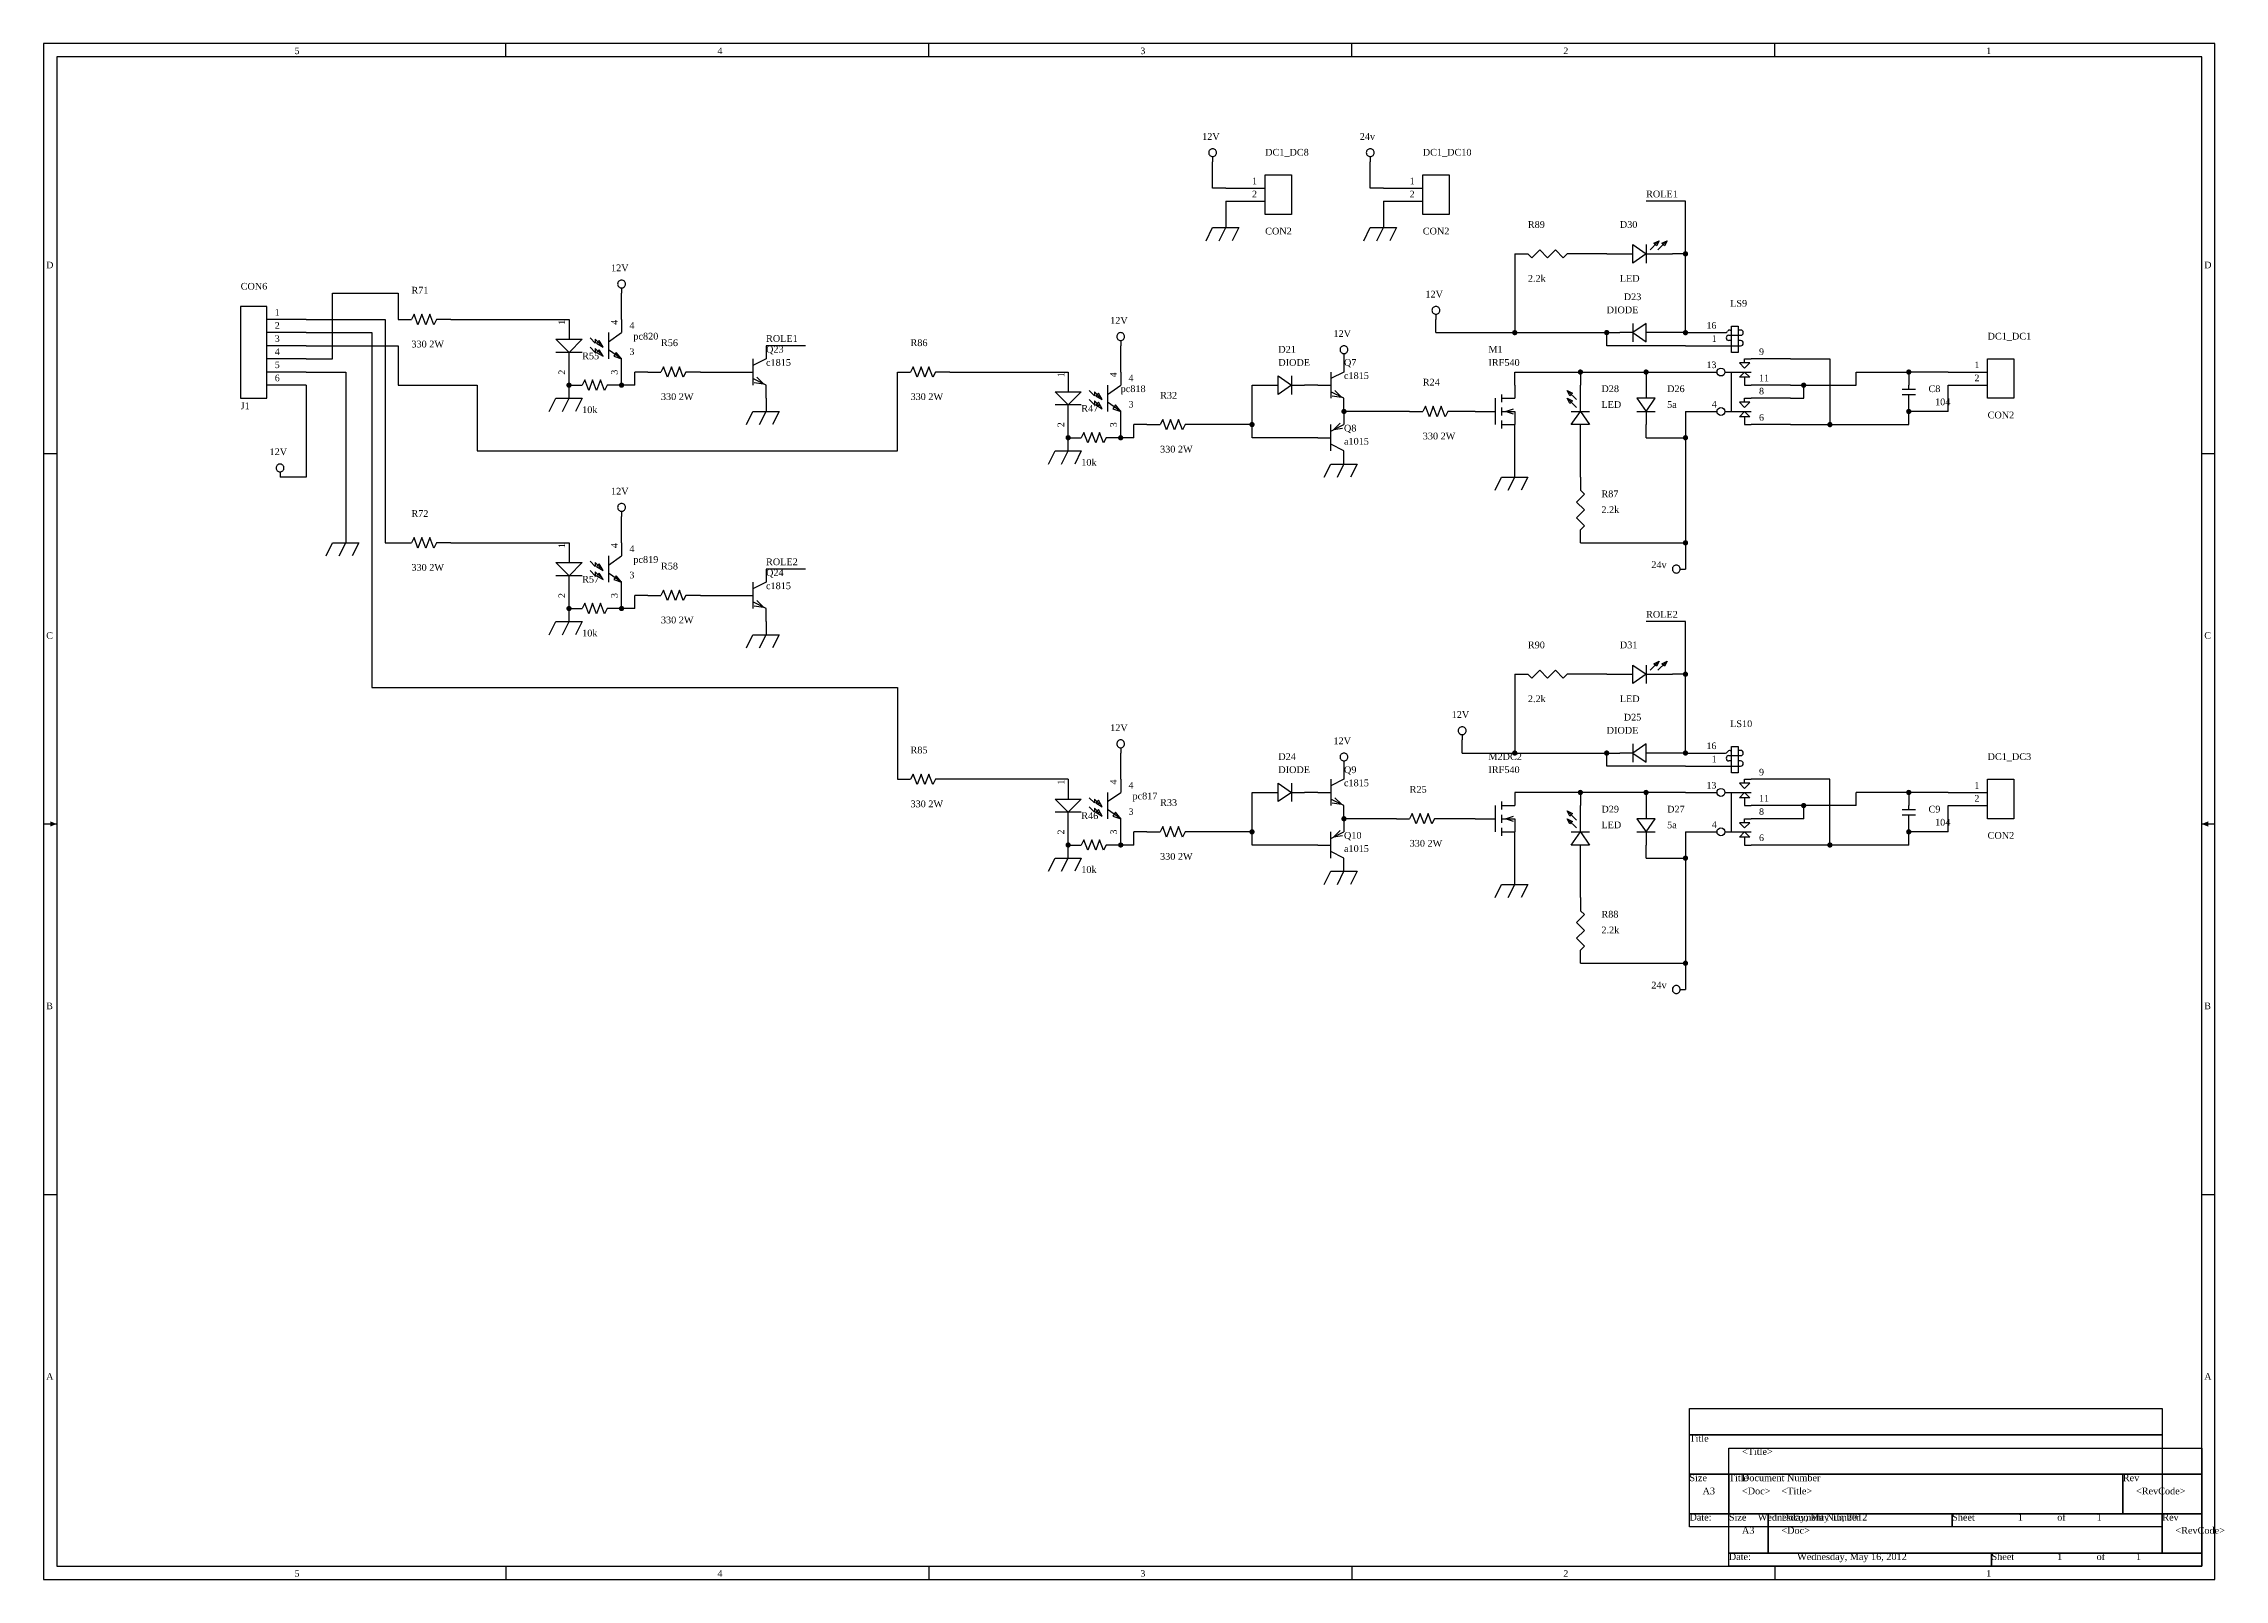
# Model space of a CAD drawing. Extents: x -3 to 419, y 3 to 299.
import ezdxf

# ---------------------------------------------------------------- set-up
doc = ezdxf.new("R2010")
doc.units = 0
doc.header["$MEASUREMENT"] = 0
for name, color, linetype in [('PARTS', 7, 'Continuous'), ('PARTTEXT', 7, 'Continuous'), ('TITLE', 7, 'Continuous'), ('WIRE', 7, 'Continuous'), ('WIRETEXT', 7, 'Continuous')]:
    doc.layers.add(name, color=color, linetype=linetype)
doc.styles.get("Standard").update_dxf_attribs({"font": 'times_0.ttf'})

msp = doc.modelspace()

# ---------------------------------------------------------------- texts
at = {"layer": 'PARTS'}
for s, p in [('2', (231.14, 269.748)), ('1', (231.14, 272.288)), ('2', (261.62, 269.748)), ('1', (261.62, 272.288)), ('2', (42.164, 244.348)), ('1', (42.164, 246.888)), ('4', (110.744, 244.348)), ('16', (319.024, 244.348)), ('4', (42.164, 239.268)), ('3', (42.164, 241.808)), ('3', (110.744, 239.268)), ('1', (320.04, 241.808)), ('9', (329.184, 239.268)), ('5', (42.164, 236.728)), ('13', (319.024, 236.728)), ('1', (370.84, 236.728)), ('6', (42.164, 234.188)), ('4', (207.264, 234.188)), ('8', (329.184, 231.648)), ('11', (329.184, 234.188)), ('2', (370.84, 234.188)), ('3', (207.264, 229.108)), ('4', (320.04, 229.108)), ('6', (329.184, 226.568)), ('4', (110.744, 201.168)), ('3', (110.744, 196.088)), ('16', (319.024, 163.068)), ('1', (320.04, 160.528)), ('4', (207.264, 155.448)), ('13', (319.024, 155.448)), ('9', (329.184, 157.988)), ('1', (370.84, 155.448)), ('11', (329.184, 152.908)), ('2', (370.84, 152.908)), ('3', (207.264, 150.368)), ('4', (320.04, 147.828)), ('8', (329.184, 150.368)), ('6', (329.184, 145.288))]:
    msp.add_text(s, height=1.27, dxfattribs=at).set_placement(p)
for s, p in [('1', (98.298, 245.11)), ('4', (108.458, 245.11)), ('2', (98.298, 235.458)), ('3', (108.458, 235.458)), ('1', (194.818, 234.95)), ('4', (204.978, 234.95)), ('2', (194.818, 225.298)), ('3', (204.978, 225.298)), ('1', (98.298, 201.93)), ('4', (108.458, 201.93)), ('2', (98.298, 192.278)), ('3', (108.458, 192.278)), ('1', (194.818, 156.21)), ('4', (204.978, 156.21)), ('2', (194.818, 146.558)), ('3', (204.978, 146.558))]:
    msp.add_text(s, height=1.27, rotation=90, dxfattribs=at).set_placement(p)
at = {"layer": 'PARTTEXT'}
for s, p in [('12V', (221.488, 280.8583)), ('DC1_DC8', (233.68, 277.8103)), ('24v', (251.968, 280.8583)), ('DC1_DC10', (264.16, 277.8103)), ('CON2', (233.68, 262.5703)), ('CON2', (264.16, 262.5703)), ('R89', (284.48, 263.8403)), ('D30', (302.26, 263.8403)), ('CON6', (35.56, 251.9023)), ('12V', (107.188, 255.4583)), ('2.2k', (284.48, 253.4263)), ('LED', (302.26, 253.4263)), ('R71', (68.58, 251.1403)), ('12V', (264.668, 250.3783)), ('D23', (303.022, 249.8703)), ('LS9', (323.596, 248.6003)), ('12V', (203.708, 245.2983)), ('DIODE', (299.72, 247.3303)), ('330 2W', (68.58, 240.7263)), ('pc820', (111.506, 242.2503)), ('R56', (116.84, 240.9803)), ('Q23', (137.16, 239.7103)), ('R86', (165.1, 240.9803)), ('D21', (236.22, 239.7103)), ('12V', (246.888, 242.7583)), ('M1', (276.86, 239.7103)), ('DC1_DC1', (373.38, 242.2503)), ('R55', (101.6, 238.4403)), ('c1815', (137.16, 237.1703)), ('DIODE', (236.22, 237.1703)), ('Q7', (248.92, 237.1703)), ('IRF540', (276.86, 237.1703)), ('pc818', (205.74, 232.0903)), ('R32', (213.36, 230.8203)), ('c1815', (248.92, 234.6303)), ('R24', (264.16, 233.3603)), ('D28', (298.704, 232.0903)), ('D26', (311.404, 232.0903)), ('C8', (361.95, 232.0903)), ('J1', (35.56, 228.7883)), ('10k', (101.6, 228.0263)), ('330 2W', (116.84, 230.5663)), ('330 2W', (165.1, 230.5663)), ('R47', (198.12, 228.2803)), ('LED', (298.704, 229.0423)), ('5a', (311.404, 229.0423)), ('104', (363.22, 229.5503)), ('CON2', (373.38, 227.0103)), ('Q8', (248.92, 224.4703)), ('330 2W', (264.16, 222.9463)), ('12V', (41.148, 219.8983)), ('330 2W', (213.36, 220.4063)), ('a1015', (248.92, 221.9303)), ('10k', (198.12, 217.8663)), ('12V', (107.188, 212.2783)), ('R87', (298.704, 211.7703)), ('R72', (68.58, 207.9603)), ('2.2k', (298.704, 208.7223)), ('330 2W', (68.58, 197.5463)), ('pc819', (111.506, 199.0703)), ('R58', (116.84, 197.8003)), ('24v', (308.356, 198.0543)), ('R57', (101.6, 195.2603)), ('c1815', (137.16, 193.9903)), ('Q24', (137.16, 196.5303)), ('10k', (101.6, 184.8463)), ('330 2W', (116.84, 187.3863)), ('R90', (284.48, 182.5603)), ('D31', (302.26, 182.5603)), ('2.2k', (284.48, 172.1463)), ('LED', (302.26, 172.1463)), ('12V', (269.748, 169.0983)), ('D25', (303.022, 168.5903)), ('12V', (203.708, 166.5583)), ('12V', (246.888, 164.0183)), ('DIODE', (299.72, 166.0503)), ('LS10', (323.596, 167.3203)), ('R85', (165.1, 162.2403)), ('D24', (236.22, 160.9703)), ('M2DC2', (276.86, 160.9703)), ('DC1_DC3', (373.38, 160.9703)), ('DIODE', (236.22, 158.4303)), ('c1815', (248.92, 155.8903)), ('Q9', (248.92, 158.4303)), ('IRF540', (276.86, 158.4303)), ('330 2W', (165.1, 151.8263)), ('pc817', (208.026, 153.3503)), ('R33', (213.36, 152.0803)), ('R25', (261.62, 154.6203)), ('D29', (298.704, 150.8103)), ('D27', (311.404, 150.8103)), ('C9', (361.95, 150.8103)), ('R46', (198.12, 149.5403)), ('LED', (298.704, 147.7623)), ('5a', (311.404, 147.7623)), ('104', (363.22, 148.2703)), ('a1015', (248.92, 143.1903)), ('Q10', (248.92, 145.7303)), ('330 2W', (261.62, 144.2063)), ('CON2', (373.38, 145.7303)), ('10k', (198.12, 139.1263)), ('330 2W', (213.36, 141.6663)), ('R88', (298.704, 130.4903)), ('2.2k', (298.704, 127.4423)), ('24v', (308.356, 116.7743)), ('Title', (315.722, 29.1443)), ('Size', (315.722, 21.5243)), ('Title', (323.342, 21.5243)), ('Document Number', (325.882, 21.5243)), ('Rev', (399.542, 21.5243)), ('Date:', (315.722, 13.9043)), ('Size', (323.342, 13.9043)), ('Document Number', (333.502, 13.9043)), ('Sheet', (366.522, 13.9043)), ('of', (386.842, 13.9043)), ('Rev', (407.162, 13.9043)), ('Date:', (323.342, 6.2843)), ('Sheet', (374.142, 6.2843)), ('of', (394.462, 6.2843))]:
    msp.add_text(s, height=1.3057, dxfattribs=at).set_placement(p)
at = {"layer": 'TITLE'}
for s, height, p in [('5', 1.27, (45.974, 297.434)), ('4', 1.27, (127.762, 297.434)), ('3', 1.27, (209.55, 297.434)), ('2', 1.27, (291.338, 297.434)), ('1', 1.27, (373.126, 297.434)), ('D', 1.27, (-2.032, 256.032)), ('D', 1.27, (415.29, 256.032)), ('C', 1.27, (-2.032, 184.404)), ('C', 1.27, (415.29, 184.404)), ('B', 1.27, (-2.032, 112.776)), ('B', 1.27, (415.29, 112.776)), ('A', 1.27, (-2.032, 41.148)), ('A', 1.27, (415.29, 41.148)), ('<Title>', 1.3057, (325.882, 26.6043)), ('A3', 1.3057, (318.262, 18.9843)), ('<Doc>', 1.3057, (325.882, 18.9843)), ('<Title>', 1.3057, (333.502, 18.9843)), ('<RevCode>', 1.3057, (402.082, 18.9843)), ('A3', 1.3057, (325.882, 11.3643)), ('Wednesday, May 16, 2012', 1.3057, (328.93, 13.9043)), ('<Doc>', 1.3057, (333.502, 11.3643)), ('1', 1.3057, (379.222, 13.9043)), ('1', 1.3057, (394.462, 13.9043)), ('<RevCode>', 1.3057, (409.702, 11.3643)), ('5', 1.27, (45.974, 3.048)), ('4', 1.27, (127.762, 3.048)), ('3', 1.27, (209.55, 3.048)), ('2', 1.27, (291.338, 3.048)), ('Wednesday, May 16, 2012', 1.3057, (336.55, 6.2843)), ('1', 1.27, (373.126, 3.048)), ('1', 1.3057, (386.842, 6.2843)), ('1', 1.3057, (402.082, 6.2843))]:
    msp.add_text(s, height=height, dxfattribs=at).set_placement(p)
at = {"layer": 'WIRETEXT'}
for s, p in [('ROLE1', (307.34, 269.748)), ('ROLE1', (137.16, 241.808)), ('ROLE2', (137.16, 198.628)), ('ROLE2', (307.34, 188.468))]:
    msp.add_text(s, height=1.3057, dxfattribs=at).set_placement(p)

# ---------------------------------------------------------------- linework, layer by layer
at = {"layer": 'PARTS'}
for p, q in [((226.06, 271.526), (233.68, 271.526)), ((256.54, 271.526), (264.16, 271.526)), ((226.06, 268.986), (233.68, 268.986)), ((256.54, 268.986), (264.16, 268.986)), ((281.94, 258.826), (284.48, 258.826)), ((294.64, 258.826), (292.1, 258.826)), ((299.72, 258.826), (302.26, 258.826)), ((314.96, 258.826), (312.42, 258.826)), ((48.26, 246.126), (40.64, 246.126)), ((66.04, 246.126), (68.58, 246.126)), ((76.2, 246.126), (73.66, 246.126)), ((99.06, 246.126), (99.06, 243.586)), ((109.22, 246.126), (109.22, 243.586)), ((48.26, 243.586), (40.64, 243.586)), ((48.26, 241.046), (40.64, 241.046)), ((137.16, 241.046), (137.16, 238.506)), ((299.72, 243.586), (302.26, 243.586)), ((312.42, 243.586), (309.88, 243.586)), ((314.96, 243.586), (322.58, 243.586)), ((314.96, 241.046), (322.58, 241.046)), ((48.26, 238.506), (40.64, 238.506)), ((99.06, 235.966), (99.06, 238.506)), ((109.22, 235.966), (109.22, 238.506)), ((248.92, 238.506), (248.92, 235.966)), ((335.28, 238.506), (327.66, 238.506)), ((48.26, 235.966), (40.64, 235.966)), ((48.26, 233.426), (40.64, 233.426)), ((99.06, 233.426), (101.6, 233.426)), ((109.22, 233.426), (106.68, 233.426)), ((114.3, 235.966), (116.84, 235.966)), ((124.46, 235.966), (121.92, 235.966)), ((132.08, 235.966), (134.62, 235.966)), ((137.16, 230.886), (137.16, 233.426)), ((162.56, 235.966), (165.1, 235.966)), ((172.72, 235.966), (170.18, 235.966)), ((195.58, 235.966), (195.58, 233.426)), ((205.74, 235.966), (205.74, 233.426)), ((231.14, 233.426), (233.68, 233.426)), ((243.84, 233.426), (241.3, 233.426)), ((243.84, 233.426), (246.38, 233.426)), ((281.94, 233.426), (281.94, 230.886)), ((294.64, 235.966), (294.64, 233.426)), ((307.34, 235.966), (307.34, 233.426)), ((314.96, 235.966), (321.056, 235.966)), ((335.28, 233.426), (327.66, 233.426)), ((358.14, 235.966), (358.14, 233.426)), ((365.76, 235.966), (373.38, 235.966)), ((365.76, 233.426), (373.38, 233.426)), ((195.58, 225.806), (195.58, 228.346)), ((205.74, 225.806), (205.74, 228.346)), ((248.92, 228.346), (248.92, 230.886)), ((248.92, 228.346), (248.92, 225.806)), ((261.62, 228.346), (264.16, 228.346)), ((271.78, 228.346), (269.24, 228.346)), ((274.32, 228.346), (276.86, 228.346)), ((314.96, 228.346), (321.056, 228.346)), ((335.28, 230.886), (327.66, 230.886)), ((358.14, 228.346), (358.14, 230.886)), ((210.82, 225.806), (213.36, 225.806)), ((220.98, 225.806), (218.44, 225.806)), ((281.94, 223.266), (281.94, 225.806)), ((307.34, 223.266), (307.34, 225.806)), ((335.28, 225.806), (327.66, 225.806)), ((195.58, 223.266), (198.12, 223.266)), ((205.74, 223.266), (203.2, 223.266)), ((243.84, 223.266), (246.38, 223.266)), ((248.92, 218.186), (248.92, 220.726)), ((294.64, 220.726), (294.64, 223.266)), ((294.64, 215.646), (294.64, 213.106)), ((66.04, 202.946), (68.58, 202.946)), ((76.2, 202.946), (73.66, 202.946)), ((99.06, 202.946), (99.06, 200.406)), ((109.22, 202.946), (109.22, 200.406)), ((294.64, 202.946), (294.64, 205.486)), ((99.06, 192.786), (99.06, 195.326)), ((109.22, 192.786), (109.22, 195.326)), ((137.16, 197.866), (137.16, 195.326)), ((99.06, 190.246), (101.6, 190.246)), ((109.22, 190.246), (106.68, 190.246)), ((114.3, 192.786), (116.84, 192.786)), ((124.46, 192.786), (121.92, 192.786)), ((132.08, 192.786), (134.62, 192.786)), ((137.16, 187.706), (137.16, 190.246)), ((281.94, 177.546), (284.48, 177.546)), ((294.64, 177.546), (292.1, 177.546)), ((299.72, 177.546), (302.26, 177.546)), ((314.96, 177.546), (312.42, 177.546)), ((299.72, 162.306), (302.26, 162.306)), ((312.42, 162.306), (309.88, 162.306)), ((314.96, 162.306), (322.58, 162.306)), ((162.56, 157.226), (165.1, 157.226)), ((172.72, 157.226), (170.18, 157.226)), ((195.58, 157.226), (195.58, 154.686)), ((205.74, 157.226), (205.74, 154.686)), ((248.92, 159.766), (248.92, 157.226)), ((314.96, 159.766), (322.58, 159.766)), ((335.28, 157.226), (327.66, 157.226)), ((231.14, 154.686), (233.68, 154.686)), ((243.84, 154.686), (241.3, 154.686)), ((243.84, 154.686), (246.38, 154.686)), ((248.92, 149.606), (248.92, 152.146)), ((281.94, 154.686), (281.94, 152.146)), ((294.64, 154.686), (294.64, 152.146)), ((307.34, 154.686), (307.34, 152.146)), ((314.96, 154.686), (321.056, 154.686)), ((335.28, 152.146), (327.66, 152.146)), ((358.14, 154.686), (358.14, 152.146)), ((365.76, 154.686), (373.38, 154.686)), ((365.76, 152.146), (373.38, 152.146)), ((195.58, 147.066), (195.58, 149.606)), ((205.74, 147.066), (205.74, 149.606)), ((248.92, 149.606), (248.92, 147.066)), ((259.08, 149.606), (261.62, 149.606)), ((269.24, 149.606), (266.7, 149.606)), ((274.32, 149.606), (276.86, 149.606)), ((335.28, 149.606), (327.66, 149.606)), ((358.14, 147.066), (358.14, 149.606)), ((195.58, 144.526), (198.12, 144.526)), ((205.74, 144.526), (203.2, 144.526)), ((210.82, 147.066), (213.36, 147.066)), ((220.98, 147.066), (218.44, 147.066)), ((243.84, 144.526), (246.38, 144.526)), ((281.94, 144.526), (281.94, 147.066)), ((307.34, 141.986), (307.34, 144.526)), ((314.96, 147.066), (321.056, 147.066)), ((335.28, 144.526), (327.66, 144.526)), ((248.92, 139.446), (248.92, 141.986)), ((294.64, 139.446), (294.64, 141.986)), ((294.64, 134.366), (294.64, 131.826)), ((294.64, 121.666), (294.64, 124.206))]:
    msp.add_line(p, q, dxfattribs=at)
for points in [[(224.282, 278.384, 0.0985), (224.224, 278.6756, 0.0985), (224.0588, 278.9228, 0.0985), (223.8116, 279.088, 0.0985), (223.52, 279.146, 0.0985), (223.2284, 279.088, 0.0985), (222.9812, 278.9228, 0.0985), (222.816, 278.6756, 0.0985), (222.758, 278.384, 0.0985), (222.816, 278.0924, 0.0985), (222.9812, 277.8452, 0.0985), (223.2284, 277.68, 0.0985), (223.52, 277.622, 0.0985), (223.8116, 277.68, 0.0985), (224.0588, 277.8452, 0.0985), (224.224, 278.0924, 0.0985)], [(254.762, 278.384, 0.0985), (254.704, 278.6756, 0.0985), (254.5388, 278.9228, 0.0985), (254.2916, 279.088, 0.0985), (254, 279.146, 0.0985), (253.7084, 279.088, 0.0985), (253.4612, 278.9228, 0.0985), (253.296, 278.6756, 0.0985), (253.238, 278.384, 0.0985), (253.296, 278.0924, 0.0985), (253.4612, 277.8452, 0.0985), (253.7084, 277.68, 0.0985), (254, 277.622, 0.0985), (254.2916, 277.68, 0.0985), (254.5388, 277.8452, 0.0985), (254.704, 278.0924, 0.0985)], [(109.982, 252.984, 0.0985), (109.924, 253.2756, 0.0985), (109.7588, 253.5228, 0.0985), (109.5116, 253.688, 0.0985), (109.22, 253.746, 0.0985), (108.9284, 253.688, 0.0985), (108.6812, 253.5228, 0.0985), (108.516, 253.2756, 0.0985), (108.458, 252.984, 0.0985), (108.516, 252.6924, 0.0985), (108.6812, 252.4452, 0.0985), (108.9284, 252.28, 0.0985), (109.22, 252.222, 0.0985), (109.5116, 252.28, 0.0985), (109.7588, 252.4452, 0.0985), (109.924, 252.6924, 0.0985)], [(267.462, 247.904, 0.0985), (267.404, 248.1956, 0.0985), (267.2388, 248.4428, 0.0985), (266.9916, 248.608, 0.0985), (266.7, 248.666, 0.0985), (266.4084, 248.608, 0.0985), (266.1612, 248.4428, 0.0985), (265.996, 248.1956, 0.0985), (265.938, 247.904, 0.0985), (265.996, 247.6124, 0.0985), (266.1612, 247.3652, 0.0985), (266.4084, 247.2, 0.0985), (266.7, 247.142, 0.0985), (266.9916, 247.2, 0.0985), (267.2388, 247.3652, 0.0985), (267.404, 247.6124, 0.0985)], [(206.502, 242.824, 0.0985), (206.444, 243.1156, 0.0985), (206.2788, 243.3628, 0.0985), (206.0316, 243.528, 0.0985), (205.74, 243.586, 0.0985), (205.4484, 243.528, 0.0985), (205.2012, 243.3628, 0.0985), (205.036, 243.1156, 0.0985), (204.978, 242.824, 0.0985), (205.036, 242.5324, 0.0985), (205.2012, 242.2852, 0.0985), (205.4484, 242.12, 0.0985), (205.74, 242.062, 0.0985), (206.0316, 242.12, 0.0985), (206.2788, 242.2852, 0.0985), (206.444, 242.5324, 0.0985)], [(249.682, 240.284, 0.0985), (249.624, 240.5756, 0.0985), (249.4588, 240.8228, 0.0985), (249.2116, 240.988, 0.0985), (248.92, 241.046, 0.0985), (248.6284, 240.988, 0.0985), (248.3812, 240.8228, 0.0985), (248.216, 240.5756, 0.0985), (248.158, 240.284, 0.0985), (248.216, 239.9924, 0.0985), (248.3812, 239.7452, 0.0985), (248.6284, 239.58, 0.0985), (248.92, 239.522, 0.0985), (249.2116, 239.58, 0.0985), (249.4588, 239.7452, 0.0985), (249.624, 239.9924, 0.0985)], [(43.942, 217.424, 0.0985), (43.884, 217.7156, 0.0985), (43.7188, 217.9628, 0.0985), (43.4716, 218.128, 0.0985), (43.18, 218.186, 0.0985), (42.8884, 218.128, 0.0985), (42.6412, 217.9628, 0.0985), (42.476, 217.7156, 0.0985), (42.418, 217.424, 0.0985), (42.476, 217.1324, 0.0985), (42.6412, 216.8852, 0.0985), (42.8884, 216.72, 0.0985), (43.18, 216.662, 0.0985), (43.4716, 216.72, 0.0985), (43.7188, 216.8852, 0.0985), (43.884, 217.1324, 0.0985)], [(109.982, 209.804, 0.0985), (109.924, 210.0956, 0.0985), (109.7588, 210.3428, 0.0985), (109.5116, 210.508, 0.0985), (109.22, 210.566, 0.0985), (108.9284, 210.508, 0.0985), (108.6812, 210.3428, 0.0985), (108.516, 210.0956, 0.0985), (108.458, 209.804, 0.0985), (108.516, 209.5124, 0.0985), (108.6812, 209.2652, 0.0985), (108.9284, 209.1, 0.0985), (109.22, 209.042, 0.0985), (109.5116, 209.1, 0.0985), (109.7588, 209.2652, 0.0985), (109.924, 209.5124, 0.0985)], [(313.944, 197.866, 0.0985), (313.886, 198.1576, 0.0985), (313.7208, 198.4048, 0.0985), (313.4736, 198.57, 0.0985), (313.182, 198.628, 0.0985), (312.8904, 198.57, 0.0985), (312.6432, 198.4048, 0.0985), (312.478, 198.1576, 0.0985), (312.42, 197.866, 0.0985), (312.478, 197.5744, 0.0985), (312.6432, 197.3272, 0.0985), (312.8904, 197.162, 0.0985), (313.182, 197.104, 0.0985), (313.4736, 197.162, 0.0985), (313.7208, 197.3272, 0.0985), (313.886, 197.5744, 0.0985)], [(206.502, 164.084, 0.0985), (206.444, 164.3756, 0.0985), (206.2788, 164.6228, 0.0985), (206.0316, 164.788, 0.0985), (205.74, 164.846, 0.0985), (205.4484, 164.788, 0.0985), (205.2012, 164.6228, 0.0985), (205.036, 164.3756, 0.0985), (204.978, 164.084, 0.0985), (205.036, 163.7924, 0.0985), (205.2012, 163.5452, 0.0985), (205.4484, 163.38, 0.0985), (205.74, 163.322, 0.0985), (206.0316, 163.38, 0.0985), (206.2788, 163.5452, 0.0985), (206.444, 163.7924, 0.0985)], [(272.542, 166.624, 0.0985), (272.484, 166.9156, 0.0985), (272.3188, 167.1628, 0.0985), (272.0716, 167.328, 0.0985), (271.78, 167.386, 0.0985), (271.4884, 167.328, 0.0985), (271.2412, 167.1628, 0.0985), (271.076, 166.9156, 0.0985), (271.018, 166.624, 0.0985), (271.076, 166.3324, 0.0985), (271.2412, 166.0852, 0.0985), (271.4884, 165.92, 0.0985), (271.78, 165.862, 0.0985), (272.0716, 165.92, 0.0985), (272.3188, 166.0852, 0.0985), (272.484, 166.3324, 0.0985)], [(249.682, 161.544, 0.0985), (249.624, 161.8356, 0.0985), (249.4588, 162.0828, 0.0985), (249.2116, 162.248, 0.0985), (248.92, 162.306, 0.0985), (248.6284, 162.248, 0.0985), (248.3812, 162.0828, 0.0985), (248.216, 161.8356, 0.0985), (248.158, 161.544, 0.0985), (248.216, 161.2524, 0.0985), (248.3812, 161.0052, 0.0985), (248.6284, 160.84, 0.0985), (248.92, 160.782, 0.0985), (249.2116, 160.84, 0.0985), (249.4588, 161.0052, 0.0985), (249.624, 161.2524, 0.0985)], [(313.944, 116.586, 0.0985), (313.886, 116.8776, 0.0985), (313.7208, 117.1248, 0.0985), (313.4736, 117.29, 0.0985), (313.182, 117.348, 0.0985), (312.8904, 117.29, 0.0985), (312.6432, 117.1248, 0.0985), (312.478, 116.8776, 0.0985), (312.42, 116.586, 0.0985), (312.478, 116.2944, 0.0985), (312.6432, 116.0472, 0.0985), (312.8904, 115.882, 0.0985), (313.182, 115.824, 0.0985), (313.4736, 115.882, 0.0985), (313.7208, 116.0472, 0.0985), (313.886, 116.2944, 0.0985)]]:
    msp.add_lwpolyline(points, format="xyb", close=True, dxfattribs=at)
for points in [[(223.52, 277.622), (223.52, 276.606)], [(254, 277.622), (254, 276.606)], [(222.25, 261.366), (223.52, 263.906)], [(223.52, 263.906), (228.6, 263.906)], [(224.79, 261.366), (226.06, 263.906)], [(228.6, 263.906), (227.33, 261.366)], [(252.73, 261.366), (254, 263.906)], [(254, 263.906), (259.08, 263.906)], [(255.27, 261.366), (256.54, 263.906)], [(259.08, 263.906), (257.81, 261.366)], [(285.242, 258.064), (284.48, 258.826)], [(286.766, 259.588), (285.242, 258.064)], [(288.29, 258.064), (286.766, 259.588)], [(289.814, 259.588), (288.29, 258.064)], [(291.338, 258.064), (289.814, 259.588)], [(292.1, 258.826), (291.338, 258.064)], [(302.26, 258.826), (304.8, 258.826)], [(307.34, 260.604), (307.34, 257.048)], [(307.34, 258.826), (312.42, 258.826)], [(309.626, 261.112), (308.102, 259.588)], [(311.15, 261.112), (309.626, 259.588)], [(109.22, 252.222), (109.22, 251.206)], [(69.088, 247.142), (68.58, 246.126)], [(69.85, 245.11), (69.088, 247.142)], [(70.612, 247.142), (69.85, 245.11)], [(71.374, 245.11), (70.612, 247.142)], [(72.136, 247.142), (71.374, 245.11)], [(72.898, 245.11), (72.136, 247.142)], [(73.406, 246.126), (72.898, 245.11)], [(73.66, 246.126), (73.406, 246.126)], [(266.7, 247.142), (266.7, 246.126)], [(304.8, 245.364), (304.8, 241.808)], [(323.85, 239.776), (323.85, 244.856)], [(323.85, 244.856), (325.12, 244.856)], [(325.12, 244.856), (325.12, 239.776)], [(99.06, 243.586), (99.06, 242.316)], [(104.14, 241.554), (103.124, 242.57)], [(104.14, 239.776), (103.124, 240.792)], [(104.14, 242.316), (104.14, 241.554)], [(105.156, 241.3), (104.14, 242.316)], [(104.14, 240.538), (104.14, 239.776)], [(105.156, 239.522), (104.14, 240.538)], [(106.68, 243.586), (106.68, 238.506)], [(106.68, 241.808), (109.22, 243.586)], [(205.74, 242.062), (205.74, 241.046)], [(304.8, 243.586), (302.26, 243.586)], [(309.88, 243.586), (307.34, 243.586)], [(322.58, 241.046), (325.628, 241.046)], [(323.342, 243.078), (325.628, 243.078)], [(323.85, 242.062), (323.342, 242.062)], [(323.596, 244.094), (323.85, 244.094)], [(325.628, 244.094), (325.12, 244.094)], [(325.628, 242.062), (325.12, 242.062)], [(101.6, 239.776), (96.52, 239.776)], [(99.06, 238.506), (99.06, 239.776)], [(109.22, 238.506), (106.68, 240.284)], [(117.348, 236.982), (116.84, 235.966)], [(118.11, 234.95), (117.348, 236.982)], [(118.872, 236.982), (118.11, 234.95)], [(119.634, 234.95), (118.872, 236.982)], [(120.396, 236.982), (119.634, 234.95)], [(121.158, 234.95), (120.396, 236.982)], [(137.16, 238.506), (134.62, 237.236)], [(134.62, 238.506), (134.62, 233.426)], [(165.608, 236.982), (165.1, 235.966)], [(166.37, 234.95), (165.608, 236.982)], [(167.132, 236.982), (166.37, 234.95)], [(167.894, 234.95), (167.132, 236.982)], [(168.656, 236.982), (167.894, 234.95)], [(169.418, 234.95), (168.656, 236.982)], [(248.92, 239.522), (248.92, 238.506)], [(325.12, 239.776), (323.85, 239.776)], [(326.39, 238.506), (327.66, 238.506)], [(326.39, 237.744), (326.39, 238.506)], [(102.108, 234.442), (101.6, 233.426)], [(102.87, 232.41), (102.108, 234.442)], [(103.632, 234.442), (102.87, 232.41)], [(104.394, 232.41), (103.632, 234.442)], [(105.156, 234.442), (104.394, 232.41)], [(105.918, 232.41), (105.156, 234.442)], [(106.426, 233.426), (105.918, 232.41)], [(106.68, 233.426), (106.426, 233.426)], [(121.666, 235.966), (121.158, 234.95)], [(121.92, 235.966), (121.666, 235.966)], [(137.16, 233.426), (134.62, 234.696)], [(134.874, 233.934), (136.652, 233.68), (135.382, 234.95)], [(169.926, 235.966), (169.418, 234.95)], [(170.18, 235.966), (169.926, 235.966)], [(195.58, 233.426), (195.58, 232.156)], [(200.66, 231.394), (199.644, 232.41)], [(200.66, 232.156), (200.66, 231.394)], [(201.676, 231.14), (200.66, 232.156)], [(203.2, 233.426), (203.2, 228.346)], [(203.2, 231.648), (205.74, 233.426)], [(233.68, 233.426), (236.22, 233.426)], [(238.76, 235.204), (238.76, 231.648)], [(238.76, 233.426), (241.3, 233.426)], [(248.92, 235.966), (246.38, 234.696)], [(246.38, 235.966), (246.38, 230.886)], [(248.92, 230.886), (246.38, 232.156)], [(246.634, 231.394), (248.412, 231.14), (247.142, 232.41)], [(292.354, 232.156), (293.878, 230.632)], [(294.64, 228.346), (294.64, 233.426)], [(307.34, 233.426), (307.34, 230.886)], [(322.58, 235.966), (327.66, 235.966)], [(323.85, 228.346), (323.85, 235.966)], [(326.39, 234.95), (326.39, 233.426)], [(326.39, 233.426), (327.66, 233.426)], [(356.87, 232.664), (359.41, 232.664)], [(358.14, 232.664), (358.14, 233.426)], [(95.25, 228.346), (96.52, 230.886)], [(96.52, 230.886), (101.6, 230.886)], [(97.79, 228.346), (99.06, 230.886)], [(101.6, 230.886), (100.33, 228.346)], [(133.35, 225.806), (134.62, 228.346)], [(134.62, 228.346), (139.7, 228.346)], [(135.89, 225.806), (137.16, 228.346)], [(139.7, 228.346), (138.43, 225.806)], [(198.12, 229.616), (193.04, 229.616)], [(195.58, 228.346), (195.58, 229.616)], [(200.66, 229.616), (199.644, 230.632)], [(200.66, 230.378), (200.66, 229.616)], [(201.676, 229.362), (200.66, 230.378)], [(205.74, 228.346), (203.2, 230.124)], [(264.668, 229.362), (264.16, 228.346)], [(265.43, 227.33), (264.668, 229.362)], [(266.192, 229.362), (265.43, 227.33)], [(266.954, 227.33), (266.192, 229.362)], [(267.716, 229.362), (266.954, 227.33)], [(268.478, 227.33), (267.716, 229.362)], [(268.986, 228.346), (268.478, 227.33)], [(269.24, 228.346), (268.986, 228.346)], [(276.86, 228.346), (278.13, 228.346)], [(278.13, 230.886), (278.13, 225.806)], [(279.4, 231.648), (279.4, 230.124)], [(279.4, 230.886), (281.94, 230.886)], [(279.4, 229.108), (279.4, 227.584)], [(279.4, 228.346), (281.94, 228.346)], [(281.686, 227.838), (280.162, 228.346), (281.686, 228.854)], [(281.94, 228.346), (281.94, 225.806)], [(292.354, 230.632), (293.878, 229.108)], [(292.862, 228.346), (296.418, 228.346)], [(305.562, 228.346), (309.118, 228.346)], [(307.34, 228.346), (307.34, 225.806)], [(322.58, 228.346), (327.66, 228.346)], [(326.39, 230.124), (326.39, 230.886)], [(326.39, 230.886), (327.66, 230.886)], [(356.87, 231.648), (359.41, 231.648)], [(358.14, 230.886), (358.14, 231.648)], [(198.628, 224.282), (198.12, 223.266)], [(199.39, 222.25), (198.628, 224.282)], [(200.152, 224.282), (199.39, 222.25)], [(200.914, 222.25), (200.152, 224.282)], [(201.676, 224.282), (200.914, 222.25)], [(202.438, 222.25), (201.676, 224.282)], [(213.868, 226.822), (213.36, 225.806)], [(214.63, 224.79), (213.868, 226.822)], [(215.392, 226.822), (214.63, 224.79)], [(216.154, 224.79), (215.392, 226.822)], [(216.916, 226.822), (216.154, 224.79)], [(217.678, 224.79), (216.916, 226.822)], [(218.186, 225.806), (217.678, 224.79)], [(218.44, 225.806), (218.186, 225.806)], [(246.38, 224.536), (248.92, 225.806)], [(246.38, 220.726), (246.38, 225.806)], [(248.666, 225.044), (246.888, 224.79), (248.158, 226.06)], [(279.4, 226.568), (279.4, 225.044)], [(279.4, 225.806), (281.94, 225.806)], [(294.64, 223.266), (294.64, 225.806)], [(326.39, 227.33), (326.39, 225.806)], [(326.39, 225.806), (327.66, 225.806)], [(191.77, 218.186), (193.04, 220.726)], [(193.04, 220.726), (198.12, 220.726)], [(194.31, 218.186), (195.58, 220.726)], [(198.12, 220.726), (196.85, 218.186)], [(202.946, 223.266), (202.438, 222.25)], [(203.2, 223.266), (202.946, 223.266)], [(248.92, 220.726), (246.38, 221.996)], [(43.18, 216.662), (43.18, 215.646)], [(245.11, 215.646), (246.38, 218.186)], [(246.38, 218.186), (251.46, 218.186)], [(247.65, 215.646), (248.92, 218.186)], [(251.46, 218.186), (250.19, 215.646)], [(278.13, 213.106), (279.4, 215.646)], [(279.4, 215.646), (284.48, 215.646)], [(280.67, 213.106), (281.94, 215.646)], [(284.48, 215.646), (283.21, 213.106)], [(295.402, 212.344), (293.878, 210.82)], [(294.64, 213.106), (295.402, 212.344)], [(109.22, 209.042), (109.22, 208.026)], [(293.878, 210.82), (295.402, 209.296)], [(295.402, 209.296), (293.878, 207.772)], [(293.878, 207.772), (295.402, 206.248)], [(52.07, 200.406), (53.34, 202.946)], [(53.34, 202.946), (58.42, 202.946)], [(54.61, 200.406), (55.88, 202.946)], [(58.42, 202.946), (57.15, 200.406)], [(69.088, 203.962), (68.58, 202.946)], [(69.85, 201.93), (69.088, 203.962)], [(70.612, 203.962), (69.85, 201.93)], [(71.374, 201.93), (70.612, 203.962)], [(72.136, 203.962), (71.374, 201.93)], [(72.898, 201.93), (72.136, 203.962)], [(73.406, 202.946), (72.898, 201.93)], [(73.66, 202.946), (73.406, 202.946)], [(295.402, 206.248), (294.64, 205.486)], [(99.06, 200.406), (99.06, 199.136)], [(104.14, 198.374), (103.124, 199.39)], [(104.14, 199.136), (104.14, 198.374)], [(105.156, 198.12), (104.14, 199.136)], [(106.68, 200.406), (106.68, 195.326)], [(106.68, 198.628), (109.22, 200.406)], [(101.6, 196.596), (96.52, 196.596)], [(99.06, 195.326), (99.06, 196.596)], [(104.14, 196.596), (103.124, 197.612)], [(104.14, 197.358), (104.14, 196.596)], [(105.156, 196.342), (104.14, 197.358)], [(109.22, 195.326), (106.68, 197.104)], [(137.16, 195.326), (134.62, 194.056)], [(134.62, 195.326), (134.62, 190.246)], [(313.944, 197.866), (314.96, 197.866)], [(102.108, 191.262), (101.6, 190.246)], [(102.87, 189.23), (102.108, 191.262)], [(103.632, 191.262), (102.87, 189.23)], [(104.394, 189.23), (103.632, 191.262)], [(105.156, 191.262), (104.394, 189.23)], [(105.918, 189.23), (105.156, 191.262)], [(106.426, 190.246), (105.918, 189.23)], [(106.68, 190.246), (106.426, 190.246)], [(117.348, 193.802), (116.84, 192.786)], [(118.11, 191.77), (117.348, 193.802)], [(118.872, 193.802), (118.11, 191.77)], [(119.634, 191.77), (118.872, 193.802)], [(120.396, 193.802), (119.634, 191.77)], [(121.158, 191.77), (120.396, 193.802)], [(121.666, 192.786), (121.158, 191.77)], [(121.92, 192.786), (121.666, 192.786)], [(137.16, 190.246), (134.62, 191.516)], [(134.874, 190.754), (136.652, 190.5), (135.382, 191.77)], [(95.25, 185.166), (96.52, 187.706)], [(96.52, 187.706), (101.6, 187.706)], [(97.79, 185.166), (99.06, 187.706)], [(101.6, 187.706), (100.33, 185.166)], [(133.35, 182.626), (134.62, 185.166)], [(134.62, 185.166), (139.7, 185.166)], [(135.89, 182.626), (137.16, 185.166)], [(139.7, 185.166), (138.43, 182.626)], [(285.242, 176.784), (284.48, 177.546)], [(286.766, 178.308), (285.242, 176.784)], [(288.29, 176.784), (286.766, 178.308)], [(289.814, 178.308), (288.29, 176.784)], [(291.338, 176.784), (289.814, 178.308)], [(292.1, 177.546), (291.338, 176.784)], [(302.26, 177.546), (304.8, 177.546)], [(307.34, 179.324), (307.34, 175.768)], [(307.34, 177.546), (312.42, 177.546)], [(309.626, 179.832), (308.102, 178.308)], [(311.15, 179.832), (309.626, 178.308)], [(271.78, 165.862), (271.78, 164.846)], [(205.74, 163.322), (205.74, 162.306)], [(248.92, 160.782), (248.92, 159.766)], [(304.8, 162.306), (302.26, 162.306)], [(304.8, 164.084), (304.8, 160.528)], [(309.88, 162.306), (307.34, 162.306)], [(323.342, 161.798), (325.628, 161.798)], [(323.85, 160.782), (323.342, 160.782)], [(323.596, 162.814), (323.85, 162.814)], [(323.85, 158.496), (323.85, 163.576)], [(323.85, 163.576), (325.12, 163.576)], [(325.12, 163.576), (325.12, 158.496)], [(325.628, 162.814), (325.12, 162.814)], [(325.628, 160.782), (325.12, 160.782)], [(165.608, 158.242), (165.1, 157.226)], [(166.37, 156.21), (165.608, 158.242)], [(167.132, 158.242), (166.37, 156.21)], [(167.894, 156.21), (167.132, 158.242)], [(168.656, 158.242), (167.894, 156.21)], [(169.418, 156.21), (168.656, 158.242)], [(169.926, 157.226), (169.418, 156.21)], [(170.18, 157.226), (169.926, 157.226)], [(238.76, 156.464), (238.76, 152.908)], [(248.92, 157.226), (246.38, 155.956)], [(246.38, 157.226), (246.38, 152.146)], [(322.58, 159.766), (325.628, 159.766)], [(325.12, 158.496), (323.85, 158.496)], [(326.39, 157.226), (327.66, 157.226)], [(326.39, 156.464), (326.39, 157.226)], [(195.58, 154.686), (195.58, 153.416)], [(200.66, 152.654), (199.644, 153.67)], [(200.66, 150.876), (199.644, 151.892)], [(200.66, 153.416), (200.66, 152.654)], [(201.676, 152.4), (200.66, 153.416)], [(203.2, 154.686), (203.2, 149.606)], [(203.2, 152.908), (205.74, 154.686)], [(233.68, 154.686), (236.22, 154.686)], [(238.76, 154.686), (241.3, 154.686)], [(248.92, 152.146), (246.38, 153.416)], [(246.634, 152.654), (248.412, 152.4), (247.142, 153.67)], [(278.13, 152.146), (278.13, 147.066)], [(279.4, 152.908), (279.4, 151.384)], [(279.4, 152.146), (281.94, 152.146)], [(294.64, 147.066), (294.64, 152.146)], [(307.34, 152.146), (307.34, 149.606)], [(322.58, 154.686), (327.66, 154.686)], [(323.85, 147.066), (323.85, 154.686)], [(326.39, 153.67), (326.39, 152.146)], [(326.39, 152.146), (327.66, 152.146)], [(358.14, 151.384), (358.14, 152.146)], [(198.12, 150.876), (193.04, 150.876)], [(195.58, 149.606), (195.58, 150.876)], [(200.66, 151.638), (200.66, 150.876)], [(201.676, 150.622), (200.66, 151.638)], [(205.74, 149.606), (203.2, 151.384)], [(213.868, 148.082), (213.36, 147.066)], [(214.63, 146.05), (213.868, 148.082)], [(215.392, 148.082), (214.63, 146.05)], [(216.154, 146.05), (215.392, 148.082)], [(216.916, 148.082), (216.154, 146.05)], [(217.678, 146.05), (216.916, 148.082)], [(262.128, 150.622), (261.62, 149.606)], [(262.89, 148.59), (262.128, 150.622)], [(263.652, 150.622), (262.89, 148.59)], [(264.414, 148.59), (263.652, 150.622)], [(265.176, 150.622), (264.414, 148.59)], [(265.938, 148.59), (265.176, 150.622)], [(266.446, 149.606), (265.938, 148.59)], [(266.7, 149.606), (266.446, 149.606)], [(276.86, 149.606), (278.13, 149.606)], [(279.4, 150.368), (279.4, 148.844)], [(279.4, 149.606), (281.94, 149.606)], [(279.4, 147.828), (279.4, 146.304)], [(281.686, 149.098), (280.162, 149.606), (281.686, 150.114)], [(281.94, 149.606), (281.94, 147.066)], [(292.354, 150.876), (293.878, 149.352)], [(292.354, 149.352), (293.878, 147.828)], [(326.39, 148.844), (326.39, 149.606)], [(326.39, 149.606), (327.66, 149.606)], [(356.87, 151.384), (359.41, 151.384)], [(356.87, 150.368), (359.41, 150.368)], [(358.14, 149.606), (358.14, 150.368)], [(198.628, 145.542), (198.12, 144.526)], [(199.39, 143.51), (198.628, 145.542)], [(200.152, 145.542), (199.39, 143.51)], [(200.914, 143.51), (200.152, 145.542)], [(201.676, 145.542), (200.914, 143.51)], [(202.438, 143.51), (201.676, 145.542)], [(202.946, 144.526), (202.438, 143.51)], [(203.2, 144.526), (202.946, 144.526)], [(218.186, 147.066), (217.678, 146.05)], [(218.44, 147.066), (218.186, 147.066)], [(246.38, 145.796), (248.92, 147.066)], [(246.38, 141.986), (246.38, 147.066)], [(248.666, 146.304), (246.888, 146.05), (248.158, 147.32)], [(279.4, 147.066), (281.94, 147.066)], [(292.862, 147.066), (296.418, 147.066)], [(294.64, 141.986), (294.64, 144.526)], [(305.562, 147.066), (309.118, 147.066)], [(307.34, 147.066), (307.34, 144.526)], [(322.58, 147.066), (327.66, 147.066)], [(326.39, 146.05), (326.39, 144.526)], [(326.39, 144.526), (327.66, 144.526)], [(191.77, 139.446), (193.04, 141.986)], [(193.04, 141.986), (198.12, 141.986)], [(194.31, 139.446), (195.58, 141.986)], [(198.12, 141.986), (196.85, 139.446)], [(245.11, 136.906), (246.38, 139.446)], [(248.92, 141.986), (246.38, 143.256)], [(246.38, 139.446), (251.46, 139.446)], [(247.65, 136.906), (248.92, 139.446)], [(251.46, 139.446), (250.19, 136.906)], [(278.13, 134.366), (279.4, 136.906)], [(279.4, 136.906), (284.48, 136.906)], [(280.67, 134.366), (281.94, 136.906)], [(284.48, 136.906), (283.21, 134.366)], [(295.402, 131.064), (293.878, 129.54)], [(294.64, 131.826), (295.402, 131.064)], [(293.878, 129.54), (295.402, 128.016)], [(295.402, 128.016), (293.878, 126.492)], [(293.878, 126.492), (295.402, 124.968)], [(295.402, 124.968), (294.64, 124.206)], [(313.944, 116.586), (314.96, 116.586)]]:
    msp.add_lwpolyline(points, dxfattribs=at)
for points in [[(233.68, 274.066), (238.76, 274.066), (238.76, 266.446), (233.68, 266.446)], [(264.16, 274.066), (269.24, 274.066), (269.24, 266.446), (264.16, 266.446)], [(307.34, 258.826), (307.34, 258.826), (304.8, 257.048), (304.8, 260.604), (307.34, 258.826)], [(308.864, 260.858), (308.864, 260.858), (309.88, 261.366), (309.372, 260.35), (308.864, 260.858)], [(310.388, 260.858), (310.388, 260.858), (311.404, 261.366), (310.896, 260.35), (310.388, 260.858)], [(40.64, 248.666), (35.56, 248.666), (35.56, 230.886), (40.64, 230.886)], [(304.8, 243.586), (304.8, 243.586), (307.34, 241.808), (307.34, 245.364), (304.8, 243.586)], [(99.06, 239.776), (96.52, 242.316), (101.6, 242.316), (99.06, 239.776)], [(105.664, 240.792), (104.902, 242.062), (104.394, 241.554), (105.664, 240.792)], [(105.664, 239.014), (104.902, 240.284), (104.394, 239.776), (105.664, 239.014)], [(109.22, 238.506), (108.204, 239.776), (107.696, 239.014), (109.22, 238.506)], [(326.39, 236.728), (327.406, 237.744), (325.374, 237.744), (326.39, 236.728)], [(373.38, 238.506), (378.46, 238.506), (378.46, 230.886), (373.38, 230.886)], [(195.58, 229.616), (193.04, 232.156), (198.12, 232.156), (195.58, 229.616)], [(238.76, 233.426), (238.76, 233.426), (236.22, 231.648), (236.22, 235.204), (238.76, 233.426)], [(292.608, 231.394), (292.608, 231.394), (292.1, 232.41), (293.116, 231.902), (292.608, 231.394)], [(326.39, 235.966), (327.406, 234.95), (325.374, 234.95), (326.39, 235.966)], [(202.184, 230.632), (201.422, 231.902), (200.914, 231.394), (202.184, 230.632)], [(202.184, 228.854), (201.422, 230.124), (200.914, 229.616), (202.184, 228.854)], [(205.74, 228.346), (204.724, 229.616), (204.216, 228.854), (205.74, 228.346)], [(292.608, 229.87), (292.608, 229.87), (292.1, 230.886), (293.116, 230.378), (292.608, 229.87)], [(294.64, 228.346), (294.64, 228.346), (296.418, 225.806), (292.862, 225.806), (294.64, 228.346)], [(307.34, 228.346), (307.34, 228.346), (309.118, 230.886), (305.562, 230.886), (307.34, 228.346)], [(326.39, 229.108), (327.406, 230.124), (325.374, 230.124), (326.39, 229.108)], [(326.39, 228.346), (327.406, 227.33), (325.374, 227.33), (326.39, 228.346)], [(99.06, 196.596), (96.52, 199.136), (101.6, 199.136), (99.06, 196.596)], [(105.664, 197.612), (104.902, 198.882), (104.394, 198.374), (105.664, 197.612)], [(105.664, 195.834), (104.902, 197.104), (104.394, 196.596), (105.664, 195.834)], [(109.22, 195.326), (108.204, 196.596), (107.696, 195.834), (109.22, 195.326)], [(307.34, 177.546), (307.34, 177.546), (304.8, 175.768), (304.8, 179.324), (307.34, 177.546)], [(308.864, 179.578), (308.864, 179.578), (309.88, 180.086), (309.372, 179.07), (308.864, 179.578)], [(310.388, 179.578), (310.388, 179.578), (311.404, 180.086), (310.896, 179.07), (310.388, 179.578)], [(304.8, 162.306), (304.8, 162.306), (307.34, 160.528), (307.34, 164.084), (304.8, 162.306)], [(238.76, 154.686), (238.76, 154.686), (236.22, 152.908), (236.22, 156.464), (238.76, 154.686)], [(326.39, 155.448), (327.406, 156.464), (325.374, 156.464), (326.39, 155.448)], [(373.38, 157.226), (378.46, 157.226), (378.46, 149.606), (373.38, 149.606)], [(195.58, 150.876), (193.04, 153.416), (198.12, 153.416), (195.58, 150.876)], [(202.184, 151.892), (201.422, 153.162), (200.914, 152.654), (202.184, 151.892)], [(326.39, 154.686), (327.406, 153.67), (325.374, 153.67), (326.39, 154.686)], [(202.184, 150.114), (201.422, 151.384), (200.914, 150.876), (202.184, 150.114)], [(205.74, 149.606), (204.724, 150.876), (204.216, 150.114), (205.74, 149.606)], [(292.608, 150.114), (292.608, 150.114), (292.1, 151.13), (293.116, 150.622), (292.608, 150.114)], [(292.608, 148.59), (292.608, 148.59), (292.1, 149.606), (293.116, 149.098), (292.608, 148.59)], [(307.34, 147.066), (307.34, 147.066), (309.118, 149.606), (305.562, 149.606), (307.34, 147.066)], [(326.39, 147.828), (327.406, 148.844), (325.374, 148.844), (326.39, 147.828)], [(294.64, 147.066), (294.64, 147.066), (296.418, 144.526), (292.862, 144.526), (294.64, 147.066)], [(326.39, 147.066), (327.406, 146.05), (325.374, 146.05), (326.39, 147.066)]]:
    msp.add_lwpolyline(points, close=True, dxfattribs=at)
for points in [[(322.58, 243.586, 0.2841), (323.088, 243.84)], [(323.342, 243.078, 0.4142), (322.834, 242.57)], [(322.834, 242.57, 0.4142), (323.342, 242.062)], [(323.596, 244.094, 0.2841), (323.088, 243.84)], [(326.136, 243.586, 0.4142), (325.628, 244.094)], [(325.628, 243.078, 0.4142), (326.136, 243.586)], [(326.136, 241.554, 0.4142), (325.628, 242.062)], [(325.628, 241.046, 0.4142), (326.136, 241.554)], [(322.58, 162.306, 0.2841), (323.088, 162.56)], [(323.342, 161.798, 0.4142), (322.834, 161.29)], [(322.834, 161.29, 0.4142), (323.342, 160.782)], [(323.596, 162.814, 0.2841), (323.088, 162.56)], [(326.136, 162.306, 0.4142), (325.628, 162.814)], [(325.628, 161.798, 0.4142), (326.136, 162.306)], [(326.136, 160.274, 0.4142), (325.628, 160.782)], [(325.628, 159.766, 0.4142), (326.136, 160.274)]]:
    msp.add_lwpolyline(points, format="xyb", dxfattribs=at)
for centre in [(321.818, 235.966), (321.818, 228.346), (321.818, 154.686), (321.818, 147.066)]:
    msp.add_circle(centre, 0.762, dxfattribs=at)
at = {"layer": 'TITLE'}
for points in [[(-2.54, 2.54), (417.322, 2.54), (417.322, 299.466), (-2.54, 299.466)], [(0, 5.08), (414.782, 5.08), (414.782, 296.926), (0, 296.926)], [(315.722, 35.56), (407.162, 35.56), (407.162, 30.48), (315.722, 30.48)], [(315.722, 30.48), (407.162, 30.48), (407.162, 22.86), (315.722, 22.86)], [(323.342, 27.94), (414.782, 27.94), (414.782, 22.86), (323.342, 22.86)], [(315.722, 22.86), (323.342, 22.86), (323.342, 15.24), (315.722, 15.24)], [(323.342, 22.86), (414.782, 22.86), (414.782, 15.24), (323.342, 15.24)], [(323.342, 22.86), (399.542, 22.86), (399.542, 15.24), (323.342, 15.24)], [(399.542, 22.86), (407.162, 22.86), (407.162, 15.24), (399.542, 15.24)], [(315.722, 15.24), (366.522, 15.24), (366.522, 12.7), (315.722, 12.7)], [(323.342, 15.24), (330.962, 15.24), (330.962, 7.62), (323.342, 7.62)], [(330.962, 15.24), (407.162, 15.24), (407.162, 7.62), (330.962, 7.62)], [(366.522, 15.24), (407.162, 15.24), (407.162, 12.7), (366.522, 12.7)], [(407.162, 15.24), (414.782, 15.24), (414.782, 7.62), (407.162, 7.62)], [(323.342, 7.62), (374.142, 7.62), (374.142, 5.08), (323.342, 5.08)], [(374.142, 7.62), (414.782, 7.62), (414.782, 5.08), (374.142, 5.08)]]:
    msp.add_lwpolyline(points, close=True, dxfattribs=at)
for points in [[(86.868, 296.926), (86.868, 299.466)], [(168.656, 296.926), (168.656, 299.466)], [(250.444, 296.926), (250.444, 299.466)], [(332.232, 296.926), (332.232, 299.466)], [(-2.54, 220.218), (0, 220.218)], [(414.782, 220.218), (417.322, 220.218)], [(-2.54, 148.59), (0, 148.59)], [(414.782, 148.59), (417.322, 148.59)], [(-2.54, 76.962), (0, 76.962)], [(414.782, 76.962), (417.322, 76.962)], [(86.868, 5.08), (86.868, 2.54)], [(168.656, 5.08), (168.656, 2.54)], [(250.444, 5.08), (250.444, 2.54)], [(332.232, 5.08), (332.232, 2.54)]]:
    msp.add_lwpolyline(points, dxfattribs=at)
for points in [[(0, 148.59), (-1.27, 149.098), (-1.27, 148.082), (-1.27, 148.59)], [(0, 148.59), (-1.27, 149.098), (-1.27, 148.082), (-1.27, 148.59)], [(0, 148.59), (-1.27, 149.098), (-1.27, 148.082), (-1.27, 148.59)], [(414.782, 148.59), (416.052, 149.098), (416.052, 148.082), (416.052, 148.59)], [(414.782, 148.59), (416.052, 149.098), (416.052, 148.082), (416.052, 148.59)], [(414.782, 148.59), (416.052, 149.098), (416.052, 148.082), (416.052, 148.59)]]:
    msp.add_solid(points, dxfattribs=at)
at = {"layer": 'WIRE'}
for points in [[(223.52, 271.526), (223.52, 276.606)], [(254, 271.526), (254, 276.606)], [(226.06, 271.526), (223.52, 271.526)], [(256.54, 271.526), (254, 271.526)], [(226.06, 268.986), (226.06, 263.906)], [(256.54, 268.986), (256.54, 263.906)], [(314.96, 268.986), (307.34, 268.986)], [(314.96, 258.826), (314.96, 268.986)], [(281.94, 258.826), (281.94, 243.586)], [(299.72, 258.826), (294.64, 258.826)], [(314.96, 243.586), (314.96, 258.826)], [(53.34, 238.506), (53.34, 251.206)], [(53.34, 251.206), (66.04, 251.206)], [(66.04, 251.206), (66.04, 246.126)], [(109.22, 246.126), (109.22, 251.206)], [(48.26, 246.126), (63.5, 246.126)], [(63.5, 246.126), (63.5, 202.946)], [(76.2, 246.126), (99.06, 246.126)], [(266.7, 243.586), (266.7, 246.126)], [(48.26, 243.586), (60.96, 243.586)], [(48.26, 241.046), (66.04, 241.046)], [(60.96, 243.586), (60.96, 175.006)], [(66.04, 241.046), (66.04, 233.426)], [(144.78, 241.046), (137.16, 241.046)], [(205.74, 235.966), (205.74, 241.046)], [(266.7, 243.586), (281.94, 243.586)], [(281.94, 243.586), (299.72, 243.586)], [(299.72, 241.046), (299.72, 243.586)], [(314.96, 241.046), (299.72, 241.046)], [(314.96, 243.586), (312.42, 243.586)], [(48.26, 238.506), (53.34, 238.506)], [(335.28, 238.506), (342.9, 238.506)], [(342.9, 238.506), (342.9, 225.806)], [(48.26, 235.966), (55.88, 235.966)], [(48.26, 233.426), (48.26, 215.646)], [(55.88, 235.966), (55.88, 202.946)], [(66.04, 233.426), (81.28, 233.426)], [(81.28, 233.426), (81.28, 220.726)], [(99.06, 233.426), (99.06, 235.966)], [(99.06, 230.886), (99.06, 233.426)], [(109.22, 233.426), (109.22, 235.966)], [(111.76, 233.426), (109.22, 233.426)], [(111.76, 233.426), (111.76, 235.966)], [(114.3, 235.966), (111.76, 235.966)], [(124.46, 235.966), (132.08, 235.966)], [(162.56, 220.726), (162.56, 235.966)], [(172.72, 235.966), (195.58, 235.966)], [(231.14, 225.806), (231.14, 233.426)], [(281.94, 233.426), (281.94, 235.966)], [(281.94, 235.966), (294.64, 235.966)], [(294.64, 235.966), (307.34, 235.966)], [(307.34, 235.966), (314.96, 235.966)], [(335.28, 233.426), (337.82, 233.426)], [(337.82, 230.886), (337.82, 233.426)], [(337.82, 233.426), (347.98, 233.426)], [(347.98, 233.426), (347.98, 235.966)], [(347.98, 235.966), (358.14, 235.966)], [(365.76, 235.966), (358.14, 235.966)], [(365.76, 228.346), (365.76, 233.426)], [(137.16, 230.886), (137.16, 228.346)], [(261.62, 228.346), (248.92, 228.346)], [(274.32, 228.346), (271.78, 228.346)], [(314.96, 228.346), (314.96, 223.266)], [(335.28, 230.886), (337.82, 230.886)], [(365.76, 228.346), (358.14, 228.346)], [(358.14, 225.806), (358.14, 228.346)], [(195.58, 223.266), (195.58, 225.806)], [(205.74, 223.266), (205.74, 225.806)], [(208.28, 223.266), (208.28, 225.806)], [(210.82, 225.806), (208.28, 225.806)], [(231.14, 225.806), (220.98, 225.806)], [(231.14, 223.266), (231.14, 225.806)], [(335.28, 225.806), (342.9, 225.806)], [(342.9, 225.806), (358.14, 225.806)], [(81.28, 220.726), (162.56, 220.726)], [(195.58, 220.726), (195.58, 223.266)], [(208.28, 223.266), (205.74, 223.266)], [(243.84, 223.266), (231.14, 223.266)], [(281.94, 215.646), (281.94, 223.266)], [(294.64, 215.646), (294.64, 220.726)], [(307.34, 223.266), (314.96, 223.266)], [(314.96, 223.266), (314.96, 202.946)], [(48.26, 215.646), (43.18, 215.646)], [(109.22, 202.946), (109.22, 208.026)], [(63.5, 202.946), (66.04, 202.946)], [(76.2, 202.946), (99.06, 202.946)], [(294.64, 202.946), (314.96, 202.946)], [(314.96, 202.946), (314.96, 197.866)], [(144.78, 197.866), (137.16, 197.866)], [(99.06, 190.246), (99.06, 192.786)], [(99.06, 187.706), (99.06, 190.246)], [(109.22, 190.246), (109.22, 192.786)], [(111.76, 190.246), (109.22, 190.246)], [(111.76, 190.246), (111.76, 192.786)], [(114.3, 192.786), (111.76, 192.786)], [(124.46, 192.786), (132.08, 192.786)], [(137.16, 187.706), (137.16, 185.166)], [(314.96, 187.706), (307.34, 187.706)], [(314.96, 177.546), (314.96, 187.706)], [(281.94, 177.546), (281.94, 162.306)], [(299.72, 177.546), (294.64, 177.546)], [(314.96, 162.306), (314.96, 177.546)], [(60.96, 175.006), (162.56, 175.006)], [(162.56, 175.006), (162.56, 157.226)], [(271.78, 162.306), (271.78, 164.846)], [(205.74, 157.226), (205.74, 162.306)], [(271.78, 162.306), (281.94, 162.306)], [(281.94, 162.306), (299.72, 162.306)], [(299.72, 159.766), (299.72, 162.306)], [(314.96, 162.306), (312.42, 162.306)], [(195.58, 157.226), (172.72, 157.226)], [(314.96, 159.766), (299.72, 159.766)], [(342.9, 157.226), (335.28, 157.226)], [(342.9, 144.526), (342.9, 157.226)], [(231.14, 147.066), (231.14, 154.686)], [(294.64, 154.686), (281.94, 154.686)], [(307.34, 154.686), (294.64, 154.686)], [(314.96, 154.686), (307.34, 154.686)], [(337.82, 152.146), (335.28, 152.146)], [(337.82, 149.606), (337.82, 152.146)], [(347.98, 152.146), (337.82, 152.146)], [(347.98, 152.146), (347.98, 154.686)], [(358.14, 154.686), (347.98, 154.686)], [(365.76, 154.686), (358.14, 154.686)], [(365.76, 147.066), (365.76, 152.146)], [(259.08, 149.606), (248.92, 149.606)], [(274.32, 149.606), (269.24, 149.606)], [(337.82, 149.606), (335.28, 149.606)], [(195.58, 144.526), (195.58, 147.066)], [(195.58, 141.986), (195.58, 144.526)], [(205.74, 144.526), (205.74, 147.066)], [(208.28, 144.526), (205.74, 144.526)], [(208.28, 144.526), (208.28, 147.066)], [(210.82, 147.066), (208.28, 147.066)], [(231.14, 147.066), (220.98, 147.066)], [(231.14, 144.526), (231.14, 147.066)], [(243.84, 144.526), (231.14, 144.526)], [(281.94, 136.906), (281.94, 144.526)], [(314.96, 147.066), (314.96, 141.986)], [(342.9, 144.526), (335.28, 144.526)], [(358.14, 144.526), (342.9, 144.526)], [(365.76, 147.066), (358.14, 147.066)], [(358.14, 144.526), (358.14, 147.066)], [(294.64, 134.366), (294.64, 139.446)], [(307.34, 141.986), (314.96, 141.986)], [(314.96, 141.986), (314.96, 121.666)], [(294.64, 121.666), (314.96, 121.666)], [(314.96, 121.666), (314.96, 116.586)]]:
    msp.add_lwpolyline(points, dxfattribs=at)
at = {"layer": 'WIRE', "const_width": 0.508}
for points in [[(314.706, 258.826, 1), (315.214, 258.826, 1)], [(281.686, 243.586, 1), (282.194, 243.586, 1)], [(299.466, 243.586, 1), (299.974, 243.586, 1)], [(314.706, 243.586, 1), (315.214, 243.586, 1)], [(294.386, 235.966, 1), (294.894, 235.966, 1)], [(307.086, 235.966, 1), (307.594, 235.966, 1)], [(357.886, 235.966, 1), (358.394, 235.966, 1)], [(98.806, 233.426, 1), (99.314, 233.426, 1)], [(108.966, 233.426, 1), (109.474, 233.426, 1)], [(337.566, 233.426, 1), (338.074, 233.426, 1)], [(248.666, 228.346, 1), (249.174, 228.346, 1)], [(357.886, 228.346, 1), (358.394, 228.346, 1)], [(195.326, 223.266, 1), (195.834, 223.266, 1)], [(205.486, 223.266, 1), (205.994, 223.266, 1)], [(230.886, 225.806, 1), (231.394, 225.806, 1)], [(314.706, 223.266, 1), (315.214, 223.266, 1)], [(342.646, 225.806, 1), (343.154, 225.806, 1)], [(314.706, 202.946, 1), (315.214, 202.946, 1)], [(98.806, 190.246, 1), (99.314, 190.246, 1)], [(108.966, 190.246, 1), (109.474, 190.246, 1)], [(314.706, 177.546, 1), (315.214, 177.546, 1)], [(281.686, 162.306, 1), (282.194, 162.306, 1)], [(299.466, 162.306, 1), (299.974, 162.306, 1)], [(314.706, 162.306, 1), (315.214, 162.306, 1)], [(294.386, 154.686, 1), (294.894, 154.686, 1)], [(307.086, 154.686, 1), (307.594, 154.686, 1)], [(337.566, 152.146, 1), (338.074, 152.146, 1)], [(357.886, 154.686, 1), (358.394, 154.686, 1)], [(248.666, 149.606, 1), (249.174, 149.606, 1)], [(195.326, 144.526, 1), (195.834, 144.526, 1)], [(205.486, 144.526, 1), (205.994, 144.526, 1)], [(230.886, 147.066, 1), (231.394, 147.066, 1)], [(342.646, 144.526, 1), (343.154, 144.526, 1)], [(357.886, 147.066, 1), (358.394, 147.066, 1)], [(314.706, 141.986, 1), (315.214, 141.986, 1)], [(314.706, 121.666, 1), (315.214, 121.666, 1)]]:
    msp.add_lwpolyline(points, format="xyb", close=True, dxfattribs=at)

msp.set_redraw_order([(e.dxf.handle, doc.entitydb.next_handle()) for e in msp.query("TEXT MTEXT ATTDEF DIMENSION ARC_DIMENSION")])  # texts and dimensions are drawn at this point

doc.saveas('drawing.dxf')
